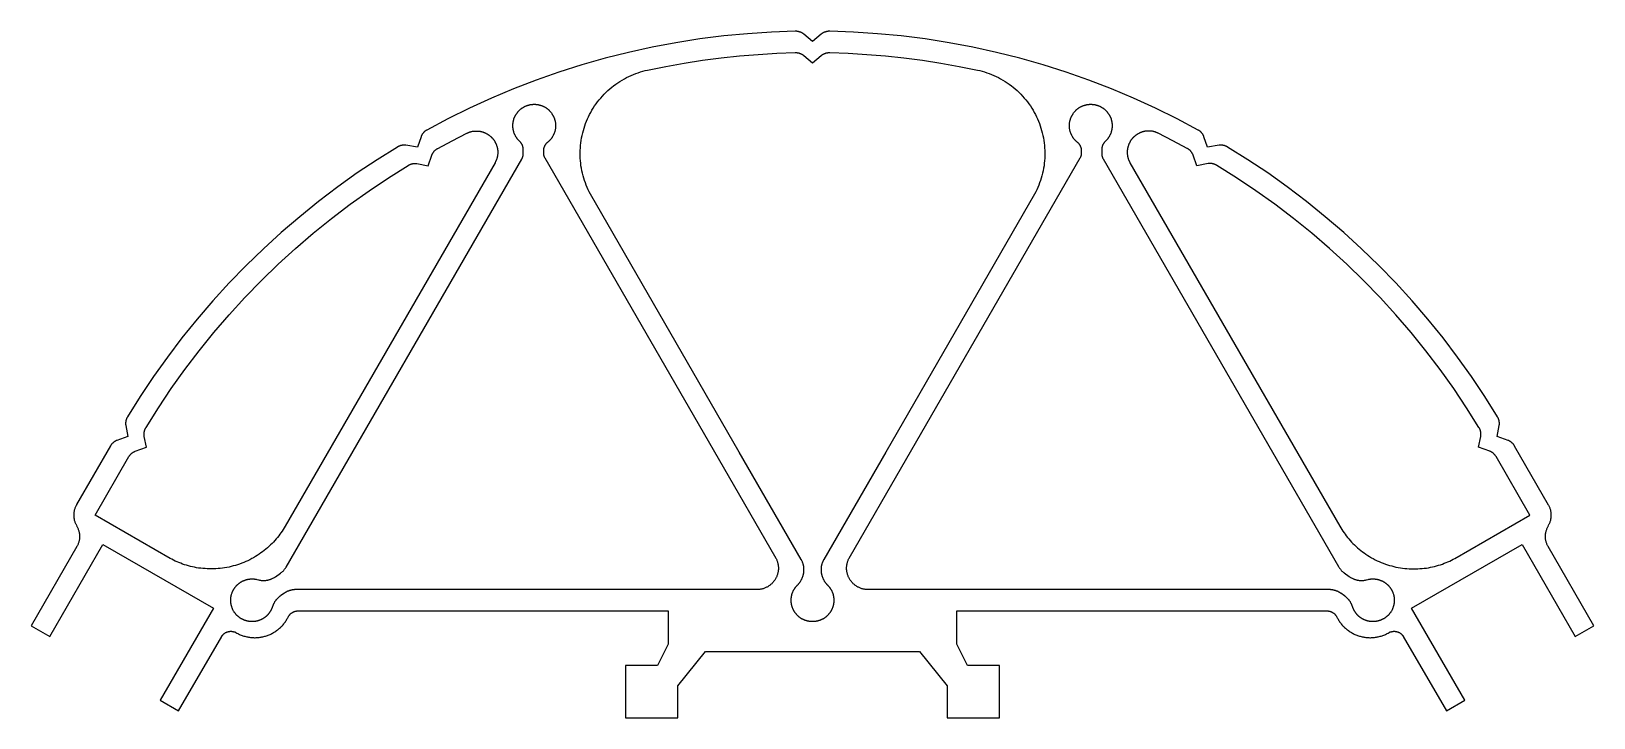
# Model space of a CAD drawing. Header units: millimetres. Extents: x -73 to 73, y -32 to 32.
import ezdxf

# ---------------------------------------------------------------- set-up
doc = ezdxf.new("R2010")
doc.units = ezdxf.units.MM
doc.header["$MEASUREMENT"] = 0
doc.layers.add('DEFAULT', color=7, linetype='Continuous')

msp = doc.modelspace()

# ---------------------------------------------------------------- linework, layer by layer
at = {"layer": 'DEFAULT'}
for points in [[(-9.95, -25.52), (9.95, -25.52), (12.54, -28.7), (12.54, -31.69), (17.41, -31.69), (17.41, -26.81), (14.43, -26.81), (13.43, -24.82), (13.43, -21.74), (46, -21.74), (47.97, -21.74), (48, -21.74), (48.03, -21.74), (48.07, -21.75), (48.1, -21.75), (48.13, -21.76), (48.17, -21.77), (48.2, -21.78), (48.22, -21.78), (48.23, -21.79), (48.25, -21.79), (48.27, -21.8), (48.28, -21.8), (48.3, -21.81), (48.32, -21.82), (48.33, -21.82), (48.35, -21.83), (48.37, -21.84), (48.38, -21.84), (48.4, -21.85), (48.41, -21.86), (48.43, -21.87), (48.44, -21.88), (48.46, -21.89), (48.47, -21.9), (48.49, -21.91), (48.5, -21.92), (48.52, -21.93), (48.53, -21.94), (48.55, -21.95), (48.56, -21.96), (48.57, -21.97), (48.59, -21.98), (48.6, -21.99), (48.61, -22.01), (48.63, -22.02), (48.64, -22.03), (48.65, -22.04), (48.66, -22.06), (48.67, -22.07), (48.7, -22.09), (48.72, -22.12), (48.74, -22.15), (48.76, -22.18), (48.78, -22.2), (48.79, -22.23), (48.81, -22.26), (48.86, -22.37), (48.91, -22.44), (48.95, -22.52), (49, -22.6), (49.04, -22.67), (49.09, -22.74), (49.14, -22.81), (49.2, -22.89), (49.25, -22.95), (49.31, -23.02), (49.37, -23.09), (49.43, -23.16), (49.5, -23.22), (49.56, -23.28), (49.63, -23.34), (49.69, -23.4), (49.76, -23.46), (49.84, -23.51), (49.91, -23.57), (49.98, -23.62), (50.06, -23.67), (50.13, -23.72), (50.21, -23.76), (50.29, -23.81), (50.36, -23.85), (50.44, -23.89), (50.52, -23.92), (50.61, -23.96), (50.69, -23.99), (50.77, -24.02), (50.85, -24.05), (50.93, -24.08), (51.02, -24.1), (51.1, -24.12), (51.19, -24.14), (51.27, -24.16), (51.36, -24.18), (51.45, -24.19), (51.53, -24.2), (51.62, -24.21), (51.71, -24.22), (51.8, -24.22), (51.89, -24.23), (51.98, -24.23), (52.07, -24.22), (52.16, -24.22), (52.25, -24.21), (52.34, -24.2), (52.43, -24.19), (52.52, -24.18), (52.6, -24.16), (52.69, -24.14), (52.78, -24.12), (52.87, -24.1), (52.95, -24.08), (53.04, -24.05), (53.12, -24.02), (53.2, -23.99), (53.29, -23.96), (53.37, -23.92), (53.45, -23.88), (53.53, -23.85), (53.6, -23.81), (53.7, -23.75), (53.72, -23.74), (53.74, -23.73), (53.76, -23.72), (53.78, -23.71), (53.8, -23.7), (53.82, -23.7), (53.84, -23.69), (53.86, -23.68), (53.89, -23.67), (53.91, -23.67), (53.93, -23.66), (53.96, -23.66), (53.98, -23.65), (54.01, -23.65), (54.03, -23.64), (54.05, -23.64), (54.08, -23.64), (54.1, -23.63), (54.13, -23.63), (54.15, -23.63), (54.18, -23.63), (54.2, -23.63), (54.23, -23.63), (54.26, -23.64), (54.28, -23.64), (54.31, -23.64), (54.33, -23.64), (54.36, -23.65), (54.38, -23.65), (54.41, -23.66), (54.43, -23.67), (54.46, -23.67), (54.48, -23.68), (54.51, -23.69), (54.53, -23.7), (54.55, -23.71), (54.58, -23.72), (54.6, -23.73), (54.62, -23.74), (54.65, -23.75), (54.67, -23.76), (54.69, -23.78), (54.71, -23.79), (54.73, -23.8), (54.75, -23.82), (54.77, -23.83), (54.79, -23.85), (54.81, -23.86), (54.83, -23.88), (54.85, -23.9), (54.86, -23.91), (54.88, -23.93), (54.9, -23.95), (54.91, -23.96), (54.93, -23.98), (54.94, -24), (54.96, -24.02), (54.97, -24.04), (54.99, -24.05), (55, -24.07), (55.01, -24.09), (55.02, -24.11), (59.03, -31.05), (60.75, -30.05), (55.8, -21.47), (66.08, -15.54), (71.04, -24.12), (72.76, -23.12), (68.5, -15.75), (68.47, -15.69), (68.45, -15.64), (68.42, -15.58), (68.4, -15.52), (68.38, -15.46), (68.36, -15.39), (68.34, -15.33), (68.32, -15.27), (68.31, -15.2), (68.29, -15.14), (68.28, -15.07), (68.28, -15.01), (68.27, -14.94), (68.27, -14.87), (68.27, -14.81), (68.27, -14.74), (68.27, -14.67), (68.28, -14.61), (68.28, -14.54), (68.29, -14.48), (68.31, -14.41), (68.32, -14.35), (68.34, -14.28), (68.36, -14.22), (68.38, -14.16), (68.4, -14.1), (68.42, -14.04), (68.45, -13.98), (68.47, -13.92), (68.5, -13.87), (68.56, -13.76), (68.59, -13.7), (68.62, -13.64), (68.65, -13.59), (68.67, -13.53), (68.69, -13.47), (68.71, -13.4), (68.73, -13.34), (68.75, -13.28), (68.76, -13.21), (68.77, -13.15), (68.78, -13.08), (68.79, -13.02), (68.8, -12.95), (68.8, -12.88), (68.8, -12.82), (68.8, -12.75), (68.8, -12.68), (68.79, -12.62), (68.78, -12.55), (68.77, -12.49), (68.76, -12.42), (68.75, -12.36), (68.73, -12.29), (68.71, -12.23), (68.69, -12.17), (68.67, -12.11), (68.65, -12.05), (68.62, -11.99), (68.59, -11.93), (68.56, -11.88), (65.39, -6.38), (65.38, -6.36), (65.36, -6.34), (65.35, -6.31), (65.34, -6.29), (65.32, -6.27), (65.31, -6.25), (65.29, -6.23), (65.27, -6.21), (65.26, -6.19), (65.24, -6.17), (65.22, -6.15), (65.2, -6.13), (65.18, -6.11), (65.16, -6.1), (65.14, -6.08), (65.12, -6.06), (65.1, -6.05), (65.08, -6.03), (65.06, -6.01), (65.04, -6), (65.02, -5.98), (65, -5.97), (64.97, -5.95), (64.95, -5.94), (64.93, -5.93), (64.91, -5.92), (64.88, -5.9), (64.86, -5.89), (64.84, -5.88), (64.81, -5.87), (64.79, -5.86), (63.75, -5.49), (63.95, -4.48), (63.96, -4.45), (63.96, -4.43), (63.96, -4.4), (63.97, -4.37), (63.97, -4.34), (63.97, -4.32), (63.97, -4.29), (63.97, -4.26), (63.97, -4.23), (63.97, -4.2), (63.97, -4.18), (63.96, -4.15), (63.96, -4.12), (63.96, -4.09), (63.95, -4.06), (63.95, -4.04), (63.94, -4.01), (63.94, -3.98), (63.93, -3.96), (63.92, -3.93), (63.91, -3.9), (63.9, -3.88), (63.89, -3.85), (63.88, -3.82), (63.87, -3.8), (63.86, -3.77), (63.85, -3.75), (63.84, -3.72), (63.82, -3.7), (63.81, -3.68), (63.8, -3.65), (62.62, -1.77), (61.37, 0.09), (60.07, 1.91), (58.72, 3.69), (57.3, 5.44), (55.84, 7.15), (54.32, 8.81), (52.75, 10.43), (51.13, 12), (49.47, 13.51), (47.76, 14.98), (46.01, 16.39), (44.22, 17.75), (42.4, 19.05), (40.55, 20.29), (38.66, 21.47), (38.64, 21.48), (38.62, 21.5), (38.59, 21.51), (38.57, 21.52), (38.54, 21.53), (38.52, 21.54), (38.49, 21.55), (38.47, 21.56), (38.44, 21.57), (38.42, 21.58), (38.39, 21.59), (38.37, 21.6), (38.34, 21.61), (38.31, 21.61), (38.29, 21.62), (38.26, 21.62), (38.23, 21.63), (38.21, 21.63), (38.18, 21.64), (38.15, 21.64), (38.12, 21.64), (38.1, 21.64), (38.07, 21.64), (38.04, 21.64), (38.02, 21.64), (37.99, 21.64), (37.96, 21.64), (37.93, 21.64), (37.91, 21.64), (37.88, 21.63), (37.86, 21.63), (36.8, 21.44), (36.46, 22.42), (36.45, 22.45), (36.44, 22.47), (36.43, 22.5), (36.42, 22.52), (36.41, 22.55), (36.39, 22.57), (36.38, 22.59), (36.37, 22.62), (36.35, 22.64), (36.34, 22.67), (36.32, 22.69), (36.31, 22.71), (36.29, 22.73), (36.27, 22.76), (36.26, 22.78), (36.24, 22.8), (36.22, 22.82), (36.2, 22.84), (36.18, 22.86), (36.16, 22.88), (36.14, 22.9), (36.12, 22.92), (36.1, 22.93), (36.08, 22.95), (36.05, 22.97), (36.03, 22.98), (36.01, 23), (35.99, 23.01), (35.96, 23.03), (35.94, 23.04), (35.92, 23.05), (33.95, 24.1), (31.95, 25.08), (29.91, 26.01), (27.84, 26.88), (25.75, 27.68), (23.62, 28.43), (21.48, 29.11), (19.31, 29.73), (17.13, 30.28), (14.93, 30.76), (12.72, 31.18), (10.5, 31.53), (8.27, 31.81), (6.05, 32.02), (3.82, 32.17), (1.6, 32.25), (1.57, 32.25), (1.54, 32.25), (1.52, 32.25), (1.49, 32.25), (1.46, 32.25), (1.44, 32.24), (1.41, 32.24), (1.38, 32.24), (1.36, 32.23), (1.33, 32.23), (1.3, 32.22), (1.28, 32.21), (1.25, 32.21), (1.22, 32.2), (1.2, 32.19), (1.17, 32.18), (1.15, 32.17), (1.12, 32.16), (1.1, 32.15), (1.07, 32.14), (1.05, 32.13), (1.02, 32.12), (1, 32.1), (0.97, 32.09), (0.95, 32.08), (0.93, 32.06), (0.91, 32.05), (0.88, 32.03), (0.86, 32.02), (0.84, 32), (0.82, 31.98), (0, 31.29), (-0.82, 31.98), (-0.84, 32), (-0.86, 32.02), (-0.88, 32.03), (-0.9, 32.05), (-0.93, 32.06), (-0.95, 32.08), (-0.97, 32.09), (-1, 32.1), (-1.02, 32.12), (-1.05, 32.13), (-1.07, 32.14), (-1.09, 32.15), (-1.12, 32.16), (-1.15, 32.17), (-1.17, 32.18), (-1.2, 32.19), (-1.22, 32.2), (-1.25, 32.21), (-1.28, 32.21), (-1.3, 32.22), (-1.33, 32.23), (-1.36, 32.23), (-1.38, 32.24), (-1.41, 32.24), (-1.44, 32.24), (-1.46, 32.25), (-1.49, 32.25), (-1.52, 32.25), (-1.54, 32.25), (-1.57, 32.25), (-1.6, 32.25), (-3.82, 32.17), (-6.05, 32.02), (-8.27, 31.81), (-10.5, 31.53), (-12.72, 31.18), (-14.93, 30.76), (-17.13, 30.28), (-19.31, 29.73), (-21.48, 29.11), (-23.62, 28.43), (-25.75, 27.68), (-27.84, 26.88), (-29.91, 26.01), (-31.95, 25.08), (-33.95, 24.1), (-35.92, 23.05), (-35.94, 23.04), (-35.96, 23.03), (-35.99, 23.01), (-36.01, 23), (-36.03, 22.98), (-36.05, 22.97), (-36.08, 22.95), (-36.1, 22.93), (-36.12, 22.92), (-36.14, 22.9), (-36.16, 22.88), (-36.18, 22.86), (-36.2, 22.84), (-36.22, 22.82), (-36.24, 22.8), (-36.26, 22.78), (-36.27, 22.76), (-36.29, 22.73), (-36.31, 22.71), (-36.32, 22.69), (-36.34, 22.67), (-36.35, 22.64), (-36.37, 22.62), (-36.38, 22.59), (-36.39, 22.57), (-36.41, 22.55), (-36.42, 22.52), (-36.43, 22.5), (-36.44, 22.47), (-36.45, 22.45), (-36.46, 22.42), (-36.8, 21.44), (-37.86, 21.63), (-37.88, 21.63), (-37.91, 21.64), (-37.93, 21.64), (-37.96, 21.64), (-37.99, 21.64), (-38.02, 21.64), (-38.04, 21.64), (-38.07, 21.64), (-38.1, 21.64), (-38.12, 21.64), (-38.15, 21.64), (-38.18, 21.64), (-38.21, 21.63), (-38.23, 21.63), (-38.26, 21.62), (-38.29, 21.62), (-38.31, 21.61), (-38.34, 21.61), (-38.37, 21.6), (-38.39, 21.59), (-38.42, 21.58), (-38.44, 21.57), (-38.47, 21.56), (-38.49, 21.55), (-38.52, 21.54), (-38.54, 21.53), (-38.57, 21.52), (-38.59, 21.51), (-38.62, 21.5), (-38.64, 21.48), (-38.66, 21.47), (-40.55, 20.29), (-42.4, 19.05), (-44.22, 17.75), (-46.01, 16.39), (-47.76, 14.98), (-49.47, 13.51), (-51.13, 12), (-52.75, 10.43), (-54.32, 8.81), (-55.84, 7.15), (-57.3, 5.44), (-58.72, 3.69), (-60.07, 1.91), (-61.37, 0.09), (-62.62, -1.77), (-63.8, -3.65), (-63.81, -3.68), (-63.82, -3.7), (-63.84, -3.72), (-63.85, -3.75), (-63.86, -3.77), (-63.87, -3.8), (-63.88, -3.82), (-63.89, -3.85), (-63.9, -3.88), (-63.91, -3.9), (-63.92, -3.93), (-63.93, -3.96), (-63.94, -3.98), (-63.94, -4.01), (-63.95, -4.04), (-63.95, -4.06), (-63.96, -4.09), (-63.96, -4.12), (-63.96, -4.15), (-63.97, -4.18), (-63.97, -4.2), (-63.97, -4.23), (-63.97, -4.26), (-63.97, -4.29), (-63.97, -4.32), (-63.97, -4.34), (-63.97, -4.37), (-63.96, -4.4), (-63.96, -4.43), (-63.96, -4.45), (-63.95, -4.48), (-63.75, -5.49), (-64.79, -5.86), (-64.81, -5.87), (-64.84, -5.88), (-64.86, -5.89), (-64.88, -5.9), (-64.91, -5.92), (-64.93, -5.93), (-64.95, -5.94), (-64.97, -5.95), (-65, -5.97), (-65.02, -5.98), (-65.04, -6), (-65.06, -6.01), (-65.08, -6.03), (-65.1, -6.05), (-65.12, -6.06), (-65.14, -6.08), (-65.16, -6.1), (-65.18, -6.11), (-65.2, -6.13), (-65.22, -6.15), (-65.24, -6.17), (-65.26, -6.19), (-65.27, -6.21), (-65.29, -6.23), (-65.31, -6.25), (-65.32, -6.27), (-65.34, -6.29), (-65.35, -6.31), (-65.36, -6.34), (-65.38, -6.36), (-68.53, -11.82), (-68.56, -11.88), (-68.59, -11.93), (-68.62, -11.99), (-68.65, -12.05), (-68.67, -12.11), (-68.69, -12.17), (-68.71, -12.23), (-68.73, -12.29), (-68.75, -12.36), (-68.76, -12.42), (-68.77, -12.49), (-68.78, -12.55), (-68.79, -12.62), (-68.8, -12.68), (-68.8, -12.75), (-68.8, -12.82), (-68.8, -12.88), (-68.8, -12.95), (-68.79, -13.02), (-68.78, -13.08), (-68.77, -13.15), (-68.76, -13.21), (-68.75, -13.28), (-68.73, -13.34), (-68.71, -13.4), (-68.69, -13.47), (-68.67, -13.53), (-68.65, -13.59), (-68.62, -13.64), (-68.59, -13.7), (-68.56, -13.76), (-68.5, -13.87), (-68.47, -13.92), (-68.45, -13.98), (-68.42, -14.04), (-68.4, -14.1), (-68.38, -14.16), (-68.36, -14.22), (-68.34, -14.28), (-68.32, -14.35), (-68.31, -14.41), (-68.29, -14.48), (-68.28, -14.54), (-68.28, -14.61), (-68.27, -14.67), (-68.27, -14.74), (-68.27, -14.81), (-68.27, -14.87), (-68.27, -14.94), (-68.28, -15.01), (-68.28, -15.07), (-68.29, -15.14), (-68.31, -15.2), (-68.32, -15.27), (-68.34, -15.33), (-68.36, -15.39), (-68.38, -15.46), (-68.4, -15.52), (-68.42, -15.58), (-68.45, -15.64), (-68.47, -15.69), (-68.5, -15.75), (-72.76, -23.12), (-71.04, -24.12), (-66.08, -15.54), (-55.8, -21.47), (-60.75, -30.05), (-59.03, -31.05), (-55.02, -24.11), (-55.01, -24.09), (-55, -24.07), (-54.99, -24.05), (-54.97, -24.04), (-54.96, -24.02), (-54.94, -24), (-54.93, -23.98), (-54.91, -23.96), (-54.9, -23.95), (-54.88, -23.93), (-54.86, -23.91), (-54.85, -23.9), (-54.83, -23.88), (-54.81, -23.86), (-54.79, -23.85), (-54.77, -23.83), (-54.75, -23.82), (-54.73, -23.8), (-54.71, -23.79), (-54.69, -23.78), (-54.67, -23.76), (-54.65, -23.75), (-54.62, -23.74), (-54.6, -23.73), (-54.58, -23.72), (-54.55, -23.71), (-54.53, -23.7), (-54.51, -23.69), (-54.48, -23.68), (-54.46, -23.67), (-54.43, -23.67), (-54.41, -23.66), (-54.38, -23.65), (-54.36, -23.65), (-54.33, -23.64), (-54.31, -23.64), (-54.28, -23.64), (-54.26, -23.64), (-54.23, -23.63), (-54.2, -23.63), (-54.18, -23.63), (-54.15, -23.63), (-54.13, -23.63), (-54.1, -23.63), (-54.08, -23.64), (-54.05, -23.64), (-54.03, -23.64), (-54.01, -23.65), (-53.98, -23.65), (-53.96, -23.66), (-53.93, -23.66), (-53.91, -23.67), (-53.89, -23.67), (-53.86, -23.68), (-53.84, -23.69), (-53.82, -23.7), (-53.8, -23.7), (-53.78, -23.71), (-53.76, -23.72), (-53.74, -23.73), (-53.72, -23.74), (-53.7, -23.75), (-53.6, -23.81), (-53.53, -23.85), (-53.45, -23.88), (-53.37, -23.92), (-53.29, -23.96), (-53.2, -23.99), (-53.12, -24.02), (-53.04, -24.05), (-52.95, -24.08), (-52.87, -24.1), (-52.78, -24.12), (-52.69, -24.14), (-52.6, -24.16), (-52.52, -24.18), (-52.43, -24.19), (-52.34, -24.2), (-52.25, -24.21), (-52.16, -24.22), (-52.07, -24.22), (-51.98, -24.23), (-51.89, -24.23), (-51.8, -24.22), (-51.71, -24.22), (-51.62, -24.21), (-51.53, -24.2), (-51.45, -24.19), (-51.36, -24.18), (-51.27, -24.16), (-51.19, -24.14), (-51.1, -24.12), (-51.02, -24.1), (-50.93, -24.08), (-50.85, -24.05), (-50.77, -24.02), (-50.69, -23.99), (-50.61, -23.96), (-50.52, -23.92), (-50.44, -23.89), (-50.36, -23.85), (-50.29, -23.81), (-50.21, -23.76), (-50.13, -23.72), (-50.06, -23.67), (-49.98, -23.62), (-49.91, -23.57), (-49.84, -23.51), (-49.76, -23.46), (-49.69, -23.4), (-49.63, -23.34), (-49.56, -23.28), (-49.5, -23.22), (-49.43, -23.16), (-49.37, -23.09), (-49.31, -23.02), (-49.25, -22.95), (-49.2, -22.89), (-49.14, -22.81), (-49.09, -22.74), (-49.04, -22.67), (-49, -22.6), (-48.95, -22.52), (-48.91, -22.44), (-48.86, -22.37), (-48.81, -22.26), (-48.79, -22.23), (-48.78, -22.2), (-48.76, -22.18), (-48.74, -22.15), (-48.72, -22.12), (-48.7, -22.09), (-48.67, -22.07), (-48.66, -22.06), (-48.65, -22.04), (-48.64, -22.03), (-48.63, -22.02), (-48.61, -22.01), (-48.6, -21.99), (-48.59, -21.98), (-48.57, -21.97), (-48.56, -21.96), (-48.55, -21.95), (-48.53, -21.94), (-48.52, -21.93), (-48.5, -21.92), (-48.49, -21.91), (-48.47, -21.9), (-48.46, -21.89), (-48.44, -21.88), (-48.43, -21.87), (-48.41, -21.86), (-48.4, -21.85), (-48.38, -21.84), (-48.37, -21.84), (-48.35, -21.83), (-48.33, -21.82), (-48.32, -21.82), (-48.3, -21.81), (-48.28, -21.8), (-48.27, -21.8), (-48.25, -21.79), (-48.23, -21.79), (-48.22, -21.78), (-48.2, -21.78), (-48.17, -21.77), (-48.13, -21.76), (-48.1, -21.75), (-48.07, -21.75), (-48.03, -21.74), (-48, -21.74), (-47.97, -21.74), (-46, -21.74), (-13.43, -21.74), (-13.43, -24.82), (-14.43, -26.81), (-17.41, -26.81), (-17.41, -31.69), (-12.54, -31.69), (-12.54, -28.7), (-9.95, -25.52)], [(1.39, -19.32), (1.42, -19.35), (1.44, -19.37), (1.47, -19.4), (1.49, -19.43), (1.51, -19.45), (1.54, -19.48), (1.56, -19.51), (1.58, -19.54), (1.6, -19.56), (1.62, -19.59), (1.64, -19.62), (1.66, -19.65), (1.68, -19.68), (1.7, -19.72), (1.72, -19.75), (1.74, -19.78), (1.76, -19.81), (1.78, -19.85), (1.79, -19.88), (1.81, -19.91), (1.82, -19.95), (1.84, -19.98), (1.85, -20.02), (1.87, -20.05), (1.88, -20.09), (1.89, -20.12), (1.9, -20.16), (1.91, -20.19), (1.92, -20.23), (1.93, -20.27), (1.94, -20.3), (1.95, -20.34), (1.96, -20.38), (1.96, -20.42), (1.97, -20.45), (1.97, -20.49), (1.98, -20.53), (1.98, -20.57), (1.98, -20.6), (1.99, -20.64), (1.99, -20.68), (1.99, -20.72), (1.99, -20.75), (1.99, -20.79), (1.99, -20.83), (1.99, -20.87), (1.98, -20.9), (1.98, -20.94), (1.98, -20.98), (1.97, -21.01), (1.97, -21.05), (1.96, -21.09), (1.95, -21.12), (1.95, -21.16), (1.94, -21.19), (1.93, -21.23), (1.92, -21.26), (1.91, -21.3), (1.9, -21.33), (1.89, -21.37), (1.88, -21.4), (1.87, -21.43), (1.85, -21.46), (1.84, -21.5), (1.83, -21.53), (1.81, -21.56), (1.8, -21.59), (1.78, -21.62), (1.77, -21.66), (1.75, -21.69), (1.73, -21.72), (1.72, -21.75), (1.7, -21.78), (1.68, -21.81), (1.66, -21.84), (1.64, -21.87), (1.62, -21.9), (1.6, -21.93), (1.57, -21.96), (1.55, -21.99), (1.53, -22.02), (1.5, -22.05), (1.48, -22.08), (1.45, -22.1), (1.43, -22.13), (1.4, -22.16), (1.37, -22.18), (1.35, -22.21), (1.32, -22.23), (1.29, -22.26), (1.26, -22.28), (1.23, -22.31), (1.2, -22.33), (1.17, -22.35), (1.14, -22.37), (1.11, -22.4), (1.08, -22.42), (1.05, -22.44), (1.01, -22.46), (0.98, -22.47), (0.95, -22.49), (0.91, -22.51), (0.88, -22.53), (0.85, -22.54), (0.81, -22.56), (0.78, -22.57), (0.74, -22.59), (0.71, -22.6), (0.67, -22.62), (0.64, -22.63), (0.6, -22.64), (0.57, -22.65), (0.53, -22.66), (0.5, -22.67), (0.46, -22.68), (0.42, -22.69), (0.39, -22.69), (0.35, -22.7), (0.32, -22.71), (0.28, -22.71), (0.25, -22.72), (0.21, -22.72), (0.18, -22.73), (0.14, -22.73), (0.1, -22.73), (0.07, -22.73), (0.03, -22.73), (0, -22.73), (-0.03, -22.73), (-0.07, -22.73), (-0.1, -22.73), (-0.14, -22.73), (-0.18, -22.73), (-0.21, -22.72), (-0.25, -22.72), (-0.28, -22.71), (-0.32, -22.71), (-0.35, -22.7), (-0.39, -22.69), (-0.42, -22.69), (-0.46, -22.68), (-0.5, -22.67), (-0.53, -22.66), (-0.57, -22.65), (-0.6, -22.64), (-0.64, -22.63), (-0.67, -22.62), (-0.71, -22.6), (-0.74, -22.59), (-0.78, -22.57), (-0.81, -22.56), (-0.85, -22.54), (-0.88, -22.53), (-0.91, -22.51), (-0.95, -22.49), (-0.98, -22.47), (-1.01, -22.46), (-1.05, -22.44), (-1.08, -22.42), (-1.11, -22.4), (-1.14, -22.37), (-1.17, -22.35), (-1.2, -22.33), (-1.23, -22.31), (-1.26, -22.28), (-1.29, -22.26), (-1.32, -22.23), (-1.35, -22.21), (-1.37, -22.18), (-1.4, -22.16), (-1.43, -22.13), (-1.45, -22.1), (-1.48, -22.07), (-1.5, -22.05), (-1.53, -22.02), (-1.55, -21.99), (-1.57, -21.96), (-1.6, -21.93), (-1.62, -21.9), (-1.64, -21.87), (-1.66, -21.84), (-1.68, -21.81), (-1.7, -21.78), (-1.72, -21.75), (-1.73, -21.72), (-1.75, -21.69), (-1.77, -21.66), (-1.78, -21.62), (-1.8, -21.59), (-1.81, -21.56), (-1.83, -21.53), (-1.84, -21.5), (-1.85, -21.46), (-1.87, -21.43), (-1.88, -21.4), (-1.89, -21.36), (-1.9, -21.33), (-1.91, -21.3), (-1.92, -21.26), (-1.93, -21.23), (-1.94, -21.19), (-1.95, -21.16), (-1.95, -21.12), (-1.96, -21.09), (-1.97, -21.05), (-1.97, -21.01), (-1.98, -20.98), (-1.98, -20.94), (-1.98, -20.9), (-1.99, -20.87), (-1.99, -20.83), (-1.99, -20.79), (-1.99, -20.75), (-1.99, -20.72), (-1.99, -20.68), (-1.99, -20.64), (-1.98, -20.6), (-1.98, -20.57), (-1.98, -20.53), (-1.97, -20.49), (-1.97, -20.45), (-1.96, -20.42), (-1.96, -20.38), (-1.95, -20.34), (-1.94, -20.3), (-1.93, -20.27), (-1.92, -20.23), (-1.91, -20.19), (-1.9, -20.16), (-1.89, -20.12), (-1.88, -20.09), (-1.87, -20.05), (-1.85, -20.02), (-1.84, -19.98), (-1.82, -19.95), (-1.81, -19.91), (-1.79, -19.88), (-1.78, -19.85), (-1.76, -19.81), (-1.74, -19.78), (-1.72, -19.75), (-1.7, -19.72), (-1.68, -19.68), (-1.66, -19.65), (-1.64, -19.62), (-1.62, -19.59), (-1.6, -19.56), (-1.58, -19.54), (-1.56, -19.51), (-1.54, -19.48), (-1.51, -19.45), (-1.49, -19.43), (-1.47, -19.4), (-1.44, -19.37), (-1.42, -19.35), (-1.37, -19.3), (-1.34, -19.27), (-1.31, -19.24), (-1.29, -19.21), (-1.26, -19.18), (-1.24, -19.15), (-1.21, -19.12), (-1.19, -19.09), (-1.17, -19.06), (-1.14, -19.02), (-1.12, -18.99), (-1.1, -18.95), (-1.08, -18.92), (-1.06, -18.88), (-1.04, -18.85), (-1.02, -18.81), (-1, -18.78), (-0.98, -18.74), (-0.96, -18.7), (-0.95, -18.66), (-0.93, -18.62), (-0.92, -18.58), (-0.9, -18.54), (-0.89, -18.5), (-0.88, -18.46), (-0.87, -18.42), (-0.86, -18.38), (-0.85, -18.34), (-0.84, -18.3), (-0.83, -18.26), (-0.82, -18.21), (-0.82, -18.17), (-0.81, -18.13), (-0.81, -18.09), (-0.8, -18.05), (-0.8, -18), (-0.8, -17.96), (-0.8, -17.92), (-0.8, -17.88), (-0.8, -17.83), (-0.8, -17.79), (-0.8, -17.75), (-0.81, -17.71), (-0.81, -17.67), (-0.82, -17.62), (-0.82, -17.58), (-0.83, -17.54), (-0.84, -17.5), (-0.85, -17.46), (-0.86, -17.42), (-0.87, -17.38), (-0.88, -17.34), (-0.89, -17.3), (-0.9, -17.27), (-0.92, -17.23), (-0.93, -17.19), (-0.94, -17.15), (-0.96, -17.12), (-0.98, -17.08), (-0.99, -17.04), (-1.01, -17.01), (-1.03, -16.98), (-1.05, -16.94), (-6.82, -6.94), (-20.68, 17.07), (-20.79, 17.28), (-20.89, 17.48), (-20.98, 17.69), (-21.07, 17.91), (-21.15, 18.12), (-21.23, 18.34), (-21.3, 18.57), (-21.36, 18.79), (-21.42, 19.02), (-21.47, 19.25), (-21.52, 19.49), (-21.56, 19.72), (-21.59, 19.96), (-21.61, 20.19), (-21.63, 20.43), (-21.63, 20.67), (-21.64, 20.91), (-21.63, 21.15), (-21.62, 21.38), (-21.6, 21.62), (-21.57, 21.86), (-21.54, 22.09), (-21.5, 22.32), (-21.45, 22.55), (-21.4, 22.78), (-21.34, 23), (-21.28, 23.23), (-21.2, 23.45), (-21.13, 23.66), (-21.04, 23.87), (-20.95, 24.08), (-20.86, 24.29), (-20.76, 24.49), (-20.65, 24.69), (-20.54, 24.89), (-20.42, 25.09), (-20.29, 25.29), (-20.16, 25.48), (-20.02, 25.67), (-19.87, 25.85), (-19.72, 26.03), (-19.57, 26.21), (-19.4, 26.38), (-19.24, 26.55), (-19.06, 26.72), (-18.89, 26.88), (-18.7, 27.03), (-18.52, 27.18), (-18.32, 27.32), (-18.13, 27.45), (-17.93, 27.58), (-17.73, 27.71), (-17.52, 27.83), (-17.31, 27.94), (-17.1, 28.04), (-16.89, 28.14), (-16.67, 28.23), (-16.46, 28.31), (-16.24, 28.39), (-16.02, 28.46), (-15.8, 28.53), (-15.58, 28.59), (-15.36, 28.64), (-13.66, 28.98), (-11.95, 29.29), (-10.24, 29.55), (-8.52, 29.78), (-6.79, 29.96), (-5.06, 30.1), (-3.33, 30.2), (-1.6, 30.26), (-1.57, 30.26), (-1.54, 30.26), (-1.52, 30.26), (-1.49, 30.26), (-1.46, 30.26), (-1.44, 30.25), (-1.41, 30.25), (-1.38, 30.25), (-1.36, 30.24), (-1.33, 30.24), (-1.3, 30.23), (-1.28, 30.23), (-1.25, 30.22), (-1.22, 30.21), (-1.2, 30.2), (-1.17, 30.19), (-1.15, 30.18), (-1.12, 30.17), (-1.09, 30.16), (-1.07, 30.15), (-1.05, 30.14), (-1.02, 30.13), (-1, 30.12), (-0.97, 30.1), (-0.95, 30.09), (-0.93, 30.07), (-0.9, 30.06), (-0.88, 30.04), (-0.86, 30.03), (-0.84, 30.01), (-0.82, 30), (0, 29.3), (0.82, 30), (0.84, 30.01), (0.86, 30.03), (0.88, 30.04), (0.91, 30.06), (0.93, 30.07), (0.95, 30.09), (0.97, 30.1), (1, 30.12), (1.02, 30.13), (1.05, 30.14), (1.07, 30.15), (1.1, 30.16), (1.12, 30.17), (1.15, 30.18), (1.17, 30.19), (1.2, 30.2), (1.22, 30.21), (1.25, 30.22), (1.28, 30.23), (1.3, 30.23), (1.33, 30.24), (1.36, 30.24), (1.38, 30.25), (1.41, 30.25), (1.44, 30.25), (1.46, 30.26), (1.49, 30.26), (1.52, 30.26), (1.54, 30.26), (1.57, 30.26), (1.6, 30.26), (3.33, 30.2), (5.06, 30.1), (6.79, 29.96), (8.52, 29.78), (10.24, 29.55), (11.95, 29.29), (13.66, 28.98), (15.36, 28.64), (15.58, 28.59), (15.8, 28.53), (16.02, 28.46), (16.24, 28.39), (16.46, 28.31), (16.68, 28.23), (16.89, 28.14), (17.1, 28.04), (17.31, 27.94), (17.52, 27.83), (17.73, 27.71), (17.93, 27.58), (18.13, 27.45), (18.33, 27.32), (18.52, 27.18), (18.7, 27.03), (18.89, 26.88), (19.06, 26.72), (19.24, 26.55), (19.4, 26.38), (19.57, 26.21), (19.72, 26.03), (19.87, 25.85), (20.02, 25.67), (20.16, 25.48), (20.29, 25.29), (20.42, 25.09), (20.54, 24.89), (20.65, 24.69), (20.76, 24.49), (20.86, 24.29), (20.96, 24.08), (21.04, 23.87), (21.13, 23.66), (21.2, 23.45), (21.28, 23.23), (21.34, 23), (21.4, 22.78), (21.45, 22.55), (21.5, 22.32), (21.54, 22.09), (21.57, 21.86), (21.6, 21.62), (21.62, 21.38), (21.63, 21.15), (21.64, 20.91), (21.64, 20.67), (21.63, 20.43), (21.61, 20.19), (21.59, 19.96), (21.56, 19.72), (21.52, 19.49), (21.47, 19.25), (21.42, 19.02), (21.37, 18.79), (21.3, 18.57), (21.23, 18.34), (21.15, 18.12), (21.07, 17.91), (20.98, 17.69), (20.89, 17.48), (20.79, 17.28), (20.68, 17.07), (6.82, -6.94), (1.05, -16.94), (1.03, -16.98), (1.01, -17.01), (0.99, -17.05), (0.98, -17.08), (0.96, -17.12), (0.95, -17.15), (0.93, -17.19), (0.92, -17.23), (0.9, -17.27), (0.89, -17.3), (0.88, -17.34), (0.87, -17.38), (0.86, -17.42), (0.85, -17.46), (0.84, -17.5), (0.83, -17.54), (0.82, -17.58), (0.82, -17.62), (0.81, -17.67), (0.81, -17.71), (0.8, -17.75), (0.8, -17.79), (0.8, -17.83), (0.8, -17.88), (0.8, -17.92), (0.8, -17.96), (0.8, -18), (0.8, -18.05), (0.81, -18.09), (0.81, -18.13), (0.82, -18.17), (0.82, -18.21), (0.83, -18.26), (0.84, -18.3), (0.85, -18.34), (0.86, -18.38), (0.87, -18.42), (0.88, -18.46), (0.89, -18.5), (0.9, -18.54), (0.92, -18.58), (0.93, -18.62), (0.95, -18.66), (0.96, -18.7), (0.98, -18.74), (1, -18.78), (1.02, -18.81), (1.04, -18.85), (1.06, -18.88), (1.08, -18.92), (1.1, -18.96), (1.12, -18.99), (1.14, -19.02), (1.17, -19.06), (1.19, -19.09), (1.21, -19.12), (1.24, -19.15), (1.26, -19.18), (1.29, -19.21), (1.31, -19.24), (1.34, -19.27), (1.37, -19.3), (1.39, -19.32)], [(-46, -19.75), (-48.13, -19.75), (-48.16, -19.75), (-48.2, -19.75), (-48.24, -19.75), (-48.27, -19.76), (-48.31, -19.76), (-48.35, -19.77), (-48.38, -19.77), (-48.42, -19.78), (-48.46, -19.78), (-48.49, -19.79), (-48.53, -19.8), (-48.57, -19.81), (-48.6, -19.82), (-48.64, -19.83), (-48.67, -19.84), (-48.71, -19.85), (-48.74, -19.86), (-48.78, -19.87), (-48.81, -19.89), (-48.85, -19.9), (-48.88, -19.91), (-48.92, -19.93), (-48.95, -19.94), (-48.98, -19.96), (-49.02, -19.98), (-49.05, -20), (-49.08, -20.01), (-49.11, -20.03), (-49.14, -20.05), (-49.18, -20.07), (-49.51, -20.3), (-49.55, -20.32), (-49.58, -20.35), (-49.61, -20.37), (-49.65, -20.4), (-49.68, -20.42), (-49.71, -20.45), (-49.74, -20.48), (-49.77, -20.51), (-49.8, -20.54), (-49.83, -20.57), (-49.86, -20.6), (-49.89, -20.63), (-49.92, -20.66), (-49.94, -20.69), (-49.97, -20.72), (-49.99, -20.76), (-50.02, -20.79), (-50.04, -20.83), (-50.07, -20.86), (-50.09, -20.9), (-50.11, -20.93), (-50.13, -20.97), (-50.15, -21), (-50.17, -21.04), (-50.19, -21.08), (-50.21, -21.12), (-50.23, -21.15), (-50.24, -21.19), (-50.26, -21.23), (-50.27, -21.27), (-50.29, -21.31), (-50.32, -21.41), (-50.33, -21.45), (-50.35, -21.48), (-50.36, -21.51), (-50.37, -21.54), (-50.39, -21.58), (-50.4, -21.61), (-50.42, -21.64), (-50.43, -21.67), (-50.45, -21.7), (-50.47, -21.73), (-50.49, -21.77), (-50.51, -21.8), (-50.53, -21.83), (-50.55, -21.86), (-50.57, -21.89), (-50.59, -21.92), (-50.61, -21.95), (-50.63, -21.98), (-50.66, -22.01), (-50.68, -22.03), (-50.7, -22.06), (-50.73, -22.09), (-50.75, -22.12), (-50.78, -22.14), (-50.81, -22.17), (-50.83, -22.2), (-50.86, -22.22), (-50.89, -22.25), (-50.92, -22.27), (-50.95, -22.29), (-50.98, -22.32), (-51.01, -22.34), (-51.04, -22.36), (-51.07, -22.38), (-51.1, -22.4), (-51.13, -22.42), (-51.16, -22.44), (-51.19, -22.46), (-51.22, -22.48), (-51.26, -22.5), (-51.29, -22.52), (-51.32, -22.53), (-51.36, -22.55), (-51.39, -22.56), (-51.42, -22.58), (-51.46, -22.59), (-51.49, -22.61), (-51.53, -22.62), (-51.56, -22.63), (-51.59, -22.64), (-51.63, -22.65), (-51.66, -22.66), (-51.7, -22.67), (-51.73, -22.68), (-51.77, -22.69), (-51.8, -22.69), (-51.84, -22.7), (-51.87, -22.71), (-51.91, -22.71), (-51.94, -22.72), (-52.01, -22.72), (-52.08, -22.73), (-52.11, -22.73), (-52.15, -22.73), (-52.18, -22.73), (-52.22, -22.73), (-52.25, -22.73), (-52.29, -22.73), (-52.32, -22.73), (-52.36, -22.73), (-52.39, -22.72), (-52.43, -22.72), (-52.47, -22.71), (-52.5, -22.71), (-52.54, -22.7), (-52.57, -22.7), (-52.61, -22.69), (-52.65, -22.68), (-52.68, -22.67), (-52.72, -22.66), (-52.75, -22.65), (-52.79, -22.64), (-52.82, -22.63), (-52.86, -22.62), (-52.89, -22.61), (-52.93, -22.59), (-52.96, -22.58), (-53, -22.56), (-53.03, -22.55), (-53.07, -22.53), (-53.1, -22.52), (-53.13, -22.5), (-53.16, -22.48), (-53.2, -22.46), (-53.23, -22.44), (-53.26, -22.42), (-53.29, -22.4), (-53.32, -22.38), (-53.35, -22.36), (-53.38, -22.34), (-53.41, -22.32), (-53.44, -22.29), (-53.47, -22.27), (-53.5, -22.25), (-53.53, -22.22), (-53.55, -22.2), (-53.58, -22.17), (-53.61, -22.15), (-53.63, -22.12), (-53.66, -22.09), (-53.68, -22.07), (-53.71, -22.04), (-53.73, -22.01), (-53.75, -21.98), (-53.77, -21.95), (-53.79, -21.93), (-53.82, -21.9), (-53.84, -21.87), (-53.86, -21.84), (-53.87, -21.81), (-53.89, -21.78), (-53.91, -21.75), (-53.94, -21.69), (-53.98, -21.63), (-53.99, -21.6), (-54.01, -21.57), (-54.02, -21.53), (-54.03, -21.5), (-54.05, -21.47), (-54.06, -21.44), (-54.07, -21.4), (-54.08, -21.37), (-54.09, -21.33), (-54.1, -21.3), (-54.11, -21.26), (-54.12, -21.23), (-54.13, -21.19), (-54.14, -21.16), (-54.15, -21.12), (-54.15, -21.09), (-54.16, -21.05), (-54.17, -21.01), (-54.17, -20.98), (-54.17, -20.94), (-54.18, -20.9), (-54.18, -20.87), (-54.18, -20.83), (-54.18, -20.79), (-54.18, -20.75), (-54.18, -20.72), (-54.18, -20.68), (-54.18, -20.64), (-54.18, -20.6), (-54.18, -20.57), (-54.17, -20.53), (-54.17, -20.49), (-54.16, -20.46), (-54.16, -20.42), (-54.15, -20.38), (-54.14, -20.35), (-54.14, -20.31), (-54.13, -20.27), (-54.12, -20.24), (-54.11, -20.2), (-54.1, -20.17), (-54.09, -20.13), (-54.08, -20.1), (-54.06, -20.06), (-54.05, -20.03), (-54.04, -19.99), (-54.02, -19.96), (-54.01, -19.93), (-53.99, -19.89), (-53.98, -19.86), (-53.96, -19.83), (-53.94, -19.8), (-53.93, -19.76), (-53.91, -19.73), (-53.89, -19.7), (-53.87, -19.67), (-53.85, -19.64), (-53.83, -19.61), (-53.81, -19.59), (-53.79, -19.56), (-53.75, -19.5), (-53.71, -19.45), (-53.68, -19.42), (-53.66, -19.4), (-53.64, -19.37), (-53.61, -19.35), (-53.59, -19.32), (-53.56, -19.3), (-53.53, -19.27), (-53.51, -19.25), (-53.48, -19.23), (-53.45, -19.2), (-53.43, -19.18), (-53.4, -19.16), (-53.37, -19.14), (-53.34, -19.12), (-53.31, -19.09), (-53.28, -19.07), (-53.25, -19.05), (-53.21, -19.04), (-53.18, -19.02), (-53.15, -19), (-53.12, -18.98), (-53.08, -18.96), (-53.05, -18.95), (-53.02, -18.93), (-52.98, -18.92), (-52.95, -18.9), (-52.91, -18.89), (-52.88, -18.88), (-52.84, -18.86), (-52.81, -18.85), (-52.77, -18.84), (-52.74, -18.83), (-52.7, -18.82), (-52.66, -18.81), (-52.63, -18.8), (-52.59, -18.79), (-52.55, -18.79), (-52.52, -18.78), (-52.48, -18.77), (-52.44, -18.77), (-52.41, -18.77), (-52.37, -18.76), (-52.33, -18.76), (-52.3, -18.76), (-52.26, -18.76), (-52.22, -18.75), (-52.19, -18.75), (-52.15, -18.75), (-52.11, -18.76), (-52.08, -18.76), (-52.04, -18.76), (-52.01, -18.76), (-51.97, -18.77), (-51.94, -18.77), (-51.9, -18.78), (-51.87, -18.78), (-51.83, -18.79), (-51.8, -18.79), (-51.76, -18.8), (-51.73, -18.81), (-51.61, -18.84), (-51.56, -18.85), (-51.5, -18.86), (-51.45, -18.87), (-51.4, -18.88), (-51.34, -18.89), (-51.29, -18.89), (-51.23, -18.9), (-51.18, -18.9), (-51.12, -18.9), (-51.06, -18.9), (-51.01, -18.9), (-50.95, -18.89), (-50.9, -18.89), (-50.84, -18.88), (-50.79, -18.87), (-50.73, -18.86), (-50.68, -18.85), (-50.62, -18.83), (-50.57, -18.82), (-50.51, -18.8), (-50.46, -18.78), (-50.41, -18.76), (-50.36, -18.74), (-50.31, -18.72), (-50.26, -18.7), (-50.21, -18.67), (-50.16, -18.65), (-50.11, -18.62), (-50.07, -18.59), (-50.02, -18.56), (-49.55, -18.23), (-49.51, -18.2), (-49.47, -18.17), (-49.43, -18.13), (-49.39, -18.1), (-49.35, -18.06), (-49.31, -18.02), (-49.27, -17.99), (-49.23, -17.95), (-49.2, -17.91), (-49.16, -17.86), (-49.13, -17.82), (-49.1, -17.78), (-49.07, -17.74), (-49.04, -17.69), (-49.01, -17.65), (-27.08, 20.33), (-27.06, 20.36), (-27.05, 20.39), (-27.03, 20.42), (-27.02, 20.45), (-27.01, 20.48), (-27, 20.51), (-26.99, 20.54), (-26.98, 20.57), (-26.97, 20.61), (-26.96, 20.64), (-26.96, 20.67), (-26.95, 20.7), (-26.95, 20.74), (-26.95, 20.77), (-26.95, 20.8), (-26.95, 21.26), (-26.95, 21.29), (-26.95, 21.31), (-26.95, 21.34), (-26.95, 21.37), (-26.95, 21.39), (-26.96, 21.42), (-26.96, 21.44), (-26.97, 21.47), (-26.97, 21.49), (-26.98, 21.52), (-26.98, 21.54), (-26.99, 21.57), (-27, 21.59), (-27.01, 21.62), (-27.02, 21.64), (-27.03, 21.66), (-27.04, 21.69), (-27.05, 21.71), (-27.06, 21.73), (-27.08, 21.76), (-27.09, 21.78), (-27.1, 21.8), (-27.12, 21.82), (-27.13, 21.84), (-27.15, 21.87), (-27.16, 21.89), (-27.18, 21.91), (-27.2, 21.92), (-27.21, 21.94), (-27.23, 21.96), (-27.25, 21.98), (-27.29, 22.02), (-27.32, 22.05), (-27.34, 22.07), (-27.37, 22.1), (-27.39, 22.12), (-27.42, 22.15), (-27.44, 22.18), (-27.46, 22.21), (-27.49, 22.24), (-27.51, 22.27), (-27.53, 22.3), (-27.55, 22.33), (-27.57, 22.36), (-27.6, 22.39), (-27.62, 22.42), (-27.64, 22.46), (-27.65, 22.49), (-27.67, 22.52), (-27.69, 22.56), (-27.71, 22.59), (-27.72, 22.63), (-27.74, 22.66), (-27.75, 22.7), (-27.77, 22.73), (-27.78, 22.77), (-27.8, 22.81), (-27.81, 22.84), (-27.82, 22.88), (-27.83, 22.92), (-27.84, 22.95), (-27.85, 22.99), (-27.86, 23.03), (-27.87, 23.07), (-27.88, 23.11), (-27.88, 23.15), (-27.89, 23.18), (-27.89, 23.22), (-27.9, 23.26), (-27.9, 23.3), (-27.9, 23.34), (-27.91, 23.38), (-27.91, 23.42), (-27.91, 23.45), (-27.91, 23.49), (-27.91, 23.53), (-27.9, 23.57), (-27.9, 23.61), (-27.9, 23.65), (-27.89, 23.68), (-27.89, 23.72), (-27.88, 23.76), (-27.88, 23.8), (-27.87, 23.83), (-27.86, 23.87), (-27.86, 23.91), (-27.85, 23.94), (-27.84, 23.98), (-27.83, 24.01), (-27.82, 24.05), (-27.81, 24.08), (-27.8, 24.12), (-27.78, 24.15), (-27.77, 24.18), (-27.76, 24.22), (-27.74, 24.25), (-27.73, 24.28), (-27.71, 24.32), (-27.7, 24.35), (-27.68, 24.38), (-27.66, 24.41), (-27.65, 24.45), (-27.63, 24.48), (-27.61, 24.51), (-27.59, 24.54), (-27.57, 24.57), (-27.55, 24.6), (-27.52, 24.63), (-27.5, 24.66), (-27.48, 24.69), (-27.45, 24.72), (-27.43, 24.75), (-27.4, 24.78), (-27.38, 24.81), (-27.35, 24.84), (-27.33, 24.87), (-27.3, 24.89), (-27.27, 24.92), (-27.24, 24.95), (-27.21, 24.97), (-27.18, 25), (-27.15, 25.02), (-27.12, 25.04), (-27.09, 25.07), (-27.06, 25.09), (-27.03, 25.11), (-26.99, 25.13), (-26.96, 25.15), (-26.93, 25.17), (-26.89, 25.19), (-26.86, 25.21), (-26.82, 25.23), (-26.79, 25.25), (-26.75, 25.26), (-26.72, 25.28), (-26.68, 25.3), (-26.65, 25.31), (-26.61, 25.32), (-26.57, 25.34), (-26.54, 25.35), (-26.5, 25.36), (-26.46, 25.37), (-26.43, 25.38), (-26.39, 25.39), (-26.35, 25.4), (-26.32, 25.41), (-26.28, 25.42), (-26.24, 25.42), (-26.21, 25.43), (-26.17, 25.43), (-26.13, 25.44), (-26.1, 25.44), (-26.06, 25.44), (-26.02, 25.45), (-25.99, 25.45), (-25.95, 25.45), (-25.91, 25.45), (-25.88, 25.45), (-25.84, 25.45), (-25.81, 25.45), (-25.77, 25.44), (-25.74, 25.44), (-25.7, 25.44), (-25.66, 25.43), (-25.63, 25.43), (-25.59, 25.42), (-25.55, 25.42), (-25.52, 25.41), (-25.48, 25.4), (-25.45, 25.39), (-25.41, 25.38), (-25.37, 25.37), (-25.34, 25.36), (-25.3, 25.35), (-25.26, 25.34), (-25.23, 25.33), (-25.19, 25.31), (-25.16, 25.3), (-25.12, 25.28), (-25.09, 25.27), (-25.05, 25.25), (-25.02, 25.23), (-24.98, 25.22), (-24.95, 25.2), (-24.91, 25.18), (-24.88, 25.16), (-24.85, 25.14), (-24.81, 25.12), (-24.78, 25.09), (-24.75, 25.07), (-24.72, 25.05), (-24.69, 25.02), (-24.66, 25), (-24.63, 24.97), (-24.6, 24.95), (-24.57, 24.92), (-24.54, 24.9), (-24.51, 24.87), (-24.49, 24.84), (-24.46, 24.81), (-24.43, 24.78), (-24.41, 24.76), (-24.38, 24.73), (-24.36, 24.7), (-24.34, 24.67), (-24.31, 24.64), (-24.29, 24.6), (-24.27, 24.57), (-24.25, 24.54), (-24.23, 24.51), (-24.21, 24.48), (-24.19, 24.45), (-24.17, 24.41), (-24.15, 24.38), (-24.14, 24.35), (-24.12, 24.31), (-24.1, 24.28), (-24.09, 24.25), (-24.08, 24.21), (-24.06, 24.18), (-24.05, 24.15), (-24.04, 24.11), (-24.03, 24.08), (-24.02, 24.04), (-24.01, 24.01), (-24, 23.97), (-23.99, 23.94), (-23.98, 23.9), (-23.97, 23.87), (-23.96, 23.83), (-23.96, 23.8), (-23.95, 23.76), (-23.95, 23.72), (-23.94, 23.69), (-23.94, 23.65), (-23.93, 23.61), (-23.93, 23.57), (-23.93, 23.54), (-23.93, 23.5), (-23.93, 23.46), (-23.93, 23.42), (-23.93, 23.38), (-23.93, 23.34), (-23.93, 23.31), (-23.94, 23.27), (-23.94, 23.23), (-23.95, 23.19), (-23.95, 23.15), (-23.96, 23.11), (-23.97, 23.08), (-23.97, 23.04), (-23.98, 23), (-23.99, 22.96), (-24, 22.92), (-24.01, 22.89), (-24.02, 22.85), (-24.04, 22.81), (-24.05, 22.77), (-24.06, 22.74), (-24.08, 22.7), (-24.09, 22.67), (-24.11, 22.63), (-24.13, 22.6), (-24.14, 22.56), (-24.16, 22.53), (-24.18, 22.49), (-24.2, 22.46), (-24.22, 22.43), (-24.24, 22.39), (-24.26, 22.36), (-24.28, 22.33), (-24.3, 22.3), (-24.32, 22.27), (-24.35, 22.24), (-24.37, 22.21), (-24.39, 22.18), (-24.42, 22.15), (-24.44, 22.12), (-24.47, 22.1), (-24.49, 22.07), (-24.52, 22.04), (-24.55, 22.02), (-24.57, 21.99), (-24.6, 21.97), (-24.63, 21.94), (-24.65, 21.92), (-24.7, 21.88), (-24.72, 21.86), (-24.74, 21.85), (-24.76, 21.83), (-24.78, 21.81), (-24.8, 21.79), (-24.82, 21.77), (-24.84, 21.74), (-24.86, 21.72), (-24.87, 21.7), (-24.89, 21.67), (-24.91, 21.65), (-24.92, 21.63), (-24.94, 21.6), (-24.95, 21.58), (-24.96, 21.55), (-24.97, 21.53), (-24.99, 21.5), (-25, 21.47), (-25.01, 21.45), (-25.01, 21.42), (-25.02, 21.39), (-25.03, 21.36), (-25.04, 21.34), (-25.04, 21.31), (-25.05, 21.28), (-25.05, 21.25), (-25.06, 21.23), (-25.06, 21.2), (-25.06, 21.17), (-25.06, 21.14), (-25.06, 20.94), (-25.06, 20.91), (-25.06, 20.88), (-25.06, 20.84), (-25.05, 20.81), (-25.05, 20.78), (-25.04, 20.75), (-25.04, 20.71), (-25.03, 20.68), (-25.02, 20.65), (-25.01, 20.62), (-25, 20.59), (-24.99, 20.56), (-24.97, 20.53), (-24.96, 20.5), (-24.94, 20.47), (-8.8, -7.5), (-3.42, -16.82), (-3.39, -16.87), (-3.36, -16.93), (-3.33, -16.99), (-3.31, -17.05), (-3.29, -17.11), (-3.27, -17.17), (-3.25, -17.23), (-3.23, -17.3), (-3.22, -17.36), (-3.21, -17.43), (-3.2, -17.49), (-3.19, -17.56), (-3.18, -17.63), (-3.18, -17.69), (-3.18, -17.76), (-3.18, -17.82), (-3.18, -17.89), (-3.19, -17.96), (-3.2, -18.02), (-3.21, -18.09), (-3.22, -18.15), (-3.23, -18.22), (-3.25, -18.28), (-3.27, -18.34), (-3.29, -18.41), (-3.31, -18.47), (-3.33, -18.53), (-3.36, -18.59), (-3.39, -18.64), (-3.42, -18.7), (-3.45, -18.75), (-3.48, -18.81), (-3.51, -18.86), (-3.55, -18.91), (-3.59, -18.96), (-3.63, -19.01), (-3.67, -19.06), (-3.71, -19.11), (-3.76, -19.16), (-3.8, -19.2), (-3.85, -19.25), (-3.9, -19.29), (-3.95, -19.33), (-4.01, -19.37), (-4.06, -19.41), (-4.12, -19.45), (-4.17, -19.48), (-4.23, -19.51), (-4.29, -19.54), (-4.35, -19.57), (-4.41, -19.6), (-4.47, -19.62), (-4.54, -19.65), (-4.6, -19.67), (-4.66, -19.68), (-4.73, -19.7), (-4.79, -19.71), (-4.85, -19.72), (-4.92, -19.73), (-4.98, -19.74), (-5.04, -19.74), (-5.11, -19.75), (-5.17, -19.75), (-46, -19.75)], [(5.17, -19.75), (5.11, -19.75), (5.04, -19.74), (4.98, -19.74), (4.92, -19.73), (4.85, -19.72), (4.79, -19.71), (4.73, -19.7), (4.66, -19.68), (4.6, -19.67), (4.54, -19.65), (4.48, -19.62), (4.41, -19.6), (4.35, -19.57), (4.29, -19.54), (4.23, -19.51), (4.18, -19.48), (4.12, -19.45), (4.06, -19.41), (4.01, -19.37), (3.95, -19.33), (3.9, -19.29), (3.85, -19.25), (3.8, -19.2), (3.76, -19.16), (3.71, -19.11), (3.67, -19.06), (3.63, -19.01), (3.59, -18.96), (3.55, -18.91), (3.51, -18.86), (3.48, -18.81), (3.45, -18.75), (3.42, -18.7), (3.39, -18.64), (3.36, -18.59), (3.33, -18.53), (3.31, -18.47), (3.29, -18.41), (3.27, -18.34), (3.25, -18.28), (3.23, -18.22), (3.22, -18.15), (3.21, -18.09), (3.2, -18.02), (3.19, -17.96), (3.18, -17.89), (3.18, -17.82), (3.18, -17.76), (3.18, -17.69), (3.18, -17.63), (3.19, -17.56), (3.2, -17.49), (3.21, -17.43), (3.22, -17.36), (3.23, -17.3), (3.25, -17.23), (3.27, -17.17), (3.29, -17.11), (3.31, -17.05), (3.33, -16.99), (3.36, -16.93), (3.39, -16.87), (3.42, -16.82), (8.8, -7.5), (24.94, 20.47), (24.96, 20.5), (24.97, 20.53), (24.99, 20.56), (25, 20.59), (25.01, 20.62), (25.02, 20.65), (25.03, 20.68), (25.04, 20.71), (25.04, 20.75), (25.05, 20.78), (25.05, 20.81), (25.06, 20.84), (25.06, 20.88), (25.06, 20.91), (25.06, 20.94), (25.06, 21.14), (25.06, 21.17), (25.06, 21.2), (25.06, 21.23), (25.05, 21.25), (25.05, 21.28), (25.04, 21.31), (25.04, 21.34), (25.03, 21.36), (25.02, 21.39), (25.01, 21.42), (25.01, 21.45), (25, 21.47), (24.99, 21.5), (24.97, 21.53), (24.96, 21.55), (24.95, 21.58), (24.94, 21.6), (24.92, 21.63), (24.91, 21.65), (24.89, 21.67), (24.87, 21.7), (24.86, 21.72), (24.84, 21.74), (24.82, 21.77), (24.8, 21.79), (24.78, 21.81), (24.76, 21.83), (24.74, 21.85), (24.72, 21.86), (24.7, 21.88), (24.65, 21.92), (24.63, 21.94), (24.6, 21.97), (24.57, 21.99), (24.55, 22.02), (24.52, 22.04), (24.49, 22.07), (24.47, 22.1), (24.44, 22.12), (24.42, 22.15), (24.39, 22.18), (24.37, 22.21), (24.35, 22.24), (24.32, 22.27), (24.3, 22.3), (24.28, 22.33), (24.26, 22.36), (24.24, 22.39), (24.22, 22.43), (24.2, 22.46), (24.18, 22.49), (24.16, 22.53), (24.14, 22.56), (24.13, 22.6), (24.11, 22.63), (24.09, 22.67), (24.08, 22.7), (24.06, 22.74), (24.05, 22.77), (24.04, 22.81), (24.02, 22.85), (24.01, 22.89), (24, 22.92), (23.99, 22.96), (23.98, 23), (23.97, 23.04), (23.97, 23.08), (23.96, 23.11), (23.95, 23.15), (23.95, 23.19), (23.94, 23.23), (23.94, 23.27), (23.93, 23.31), (23.93, 23.34), (23.93, 23.38), (23.93, 23.42), (23.93, 23.46), (23.93, 23.5), (23.93, 23.54), (23.93, 23.57), (23.93, 23.61), (23.94, 23.65), (23.94, 23.69), (23.95, 23.72), (23.95, 23.76), (23.96, 23.8), (23.96, 23.83), (23.97, 23.87), (23.98, 23.9), (23.99, 23.94), (24, 23.97), (24.01, 24.01), (24.02, 24.04), (24.03, 24.08), (24.04, 24.11), (24.05, 24.15), (24.06, 24.18), (24.08, 24.21), (24.09, 24.25), (24.1, 24.28), (24.12, 24.31), (24.14, 24.35), (24.15, 24.38), (24.17, 24.41), (24.19, 24.45), (24.21, 24.48), (24.23, 24.51), (24.25, 24.54), (24.27, 24.57), (24.29, 24.6), (24.31, 24.64), (24.34, 24.67), (24.36, 24.7), (24.38, 24.73), (24.41, 24.76), (24.43, 24.78), (24.46, 24.81), (24.49, 24.84), (24.51, 24.87), (24.54, 24.9), (24.57, 24.92), (24.6, 24.95), (24.63, 24.97), (24.66, 25), (24.69, 25.02), (24.72, 25.05), (24.75, 25.07), (24.78, 25.09), (24.81, 25.12), (24.85, 25.14), (24.88, 25.16), (24.91, 25.18), (24.95, 25.2), (24.98, 25.22), (25.02, 25.23), (25.05, 25.25), (25.09, 25.27), (25.12, 25.28), (25.16, 25.3), (25.19, 25.31), (25.23, 25.33), (25.26, 25.34), (25.3, 25.35), (25.34, 25.36), (25.37, 25.37), (25.41, 25.38), (25.45, 25.39), (25.48, 25.4), (25.52, 25.41), (25.55, 25.42), (25.59, 25.42), (25.63, 25.43), (25.66, 25.43), (25.7, 25.44), (25.74, 25.44), (25.77, 25.44), (25.81, 25.45), (25.84, 25.45), (25.88, 25.45), (25.91, 25.45), (25.95, 25.45), (25.99, 25.45), (26.02, 25.45), (26.06, 25.44), (26.1, 25.44), (26.13, 25.44), (26.17, 25.43), (26.21, 25.43), (26.24, 25.42), (26.28, 25.42), (26.32, 25.41), (26.35, 25.4), (26.39, 25.39), (26.43, 25.38), (26.46, 25.37), (26.5, 25.36), (26.54, 25.35), (26.57, 25.34), (26.61, 25.32), (26.65, 25.31), (26.68, 25.3), (26.72, 25.28), (26.75, 25.26), (26.79, 25.25), (26.82, 25.23), (26.86, 25.21), (26.89, 25.19), (26.93, 25.17), (26.96, 25.15), (26.99, 25.13), (27.03, 25.11), (27.06, 25.09), (27.09, 25.07), (27.12, 25.04), (27.15, 25.02), (27.18, 25), (27.21, 24.97), (27.24, 24.95), (27.27, 24.92), (27.3, 24.89), (27.33, 24.87), (27.35, 24.84), (27.38, 24.81), (27.4, 24.78), (27.43, 24.75), (27.45, 24.72), (27.48, 24.69), (27.5, 24.66), (27.52, 24.63), (27.55, 24.6), (27.57, 24.57), (27.59, 24.54), (27.61, 24.51), (27.63, 24.48), (27.65, 24.45), (27.66, 24.41), (27.68, 24.38), (27.7, 24.35), (27.71, 24.32), (27.73, 24.28), (27.74, 24.25), (27.76, 24.22), (27.77, 24.18), (27.78, 24.15), (27.8, 24.12), (27.81, 24.08), (27.82, 24.05), (27.83, 24.01), (27.84, 23.98), (27.85, 23.94), (27.86, 23.91), (27.86, 23.87), (27.87, 23.83), (27.88, 23.8), (27.88, 23.76), (27.89, 23.72), (27.89, 23.68), (27.9, 23.65), (27.9, 23.61), (27.9, 23.57), (27.91, 23.53), (27.91, 23.49), (27.91, 23.45), (27.91, 23.42), (27.91, 23.38), (27.9, 23.34), (27.9, 23.3), (27.9, 23.26), (27.89, 23.22), (27.89, 23.18), (27.88, 23.15), (27.88, 23.11), (27.87, 23.07), (27.86, 23.03), (27.85, 22.99), (27.84, 22.95), (27.83, 22.92), (27.82, 22.88), (27.81, 22.84), (27.8, 22.81), (27.78, 22.77), (27.77, 22.73), (27.75, 22.7), (27.74, 22.66), (27.72, 22.63), (27.71, 22.59), (27.69, 22.56), (27.67, 22.52), (27.65, 22.49), (27.64, 22.46), (27.62, 22.42), (27.6, 22.39), (27.57, 22.36), (27.55, 22.33), (27.53, 22.3), (27.51, 22.27), (27.49, 22.24), (27.46, 22.21), (27.44, 22.18), (27.42, 22.15), (27.39, 22.12), (27.37, 22.1), (27.34, 22.07), (27.32, 22.05), (27.29, 22.02), (27.25, 21.98), (27.23, 21.96), (27.21, 21.94), (27.2, 21.92), (27.18, 21.91), (27.16, 21.89), (27.15, 21.87), (27.13, 21.84), (27.12, 21.82), (27.1, 21.8), (27.09, 21.78), (27.08, 21.76), (27.06, 21.73), (27.05, 21.71), (27.04, 21.69), (27.03, 21.66), (27.02, 21.64), (27.01, 21.62), (27, 21.59), (26.99, 21.57), (26.98, 21.54), (26.98, 21.52), (26.97, 21.49), (26.97, 21.47), (26.96, 21.44), (26.96, 21.42), (26.95, 21.39), (26.95, 21.37), (26.95, 21.34), (26.95, 21.31), (26.95, 21.29), (26.95, 20.83), (26.95, 20.8), (26.95, 20.77), (26.95, 20.74), (26.95, 20.7), (26.96, 20.67), (26.96, 20.64), (26.97, 20.61), (26.98, 20.57), (26.99, 20.54), (27, 20.51), (27.01, 20.48), (27.02, 20.45), (27.03, 20.42), (27.05, 20.39), (27.06, 20.36), (48.98, -17.6), (49.01, -17.65), (49.04, -17.69), (49.07, -17.74), (49.1, -17.78), (49.13, -17.82), (49.16, -17.86), (49.2, -17.91), (49.23, -17.95), (49.27, -17.99), (49.31, -18.02), (49.35, -18.06), (49.39, -18.1), (49.43, -18.13), (49.47, -18.17), (49.51, -18.2), (49.98, -18.53), (50.02, -18.56), (50.07, -18.59), (50.11, -18.62), (50.16, -18.65), (50.21, -18.67), (50.26, -18.7), (50.31, -18.72), (50.36, -18.74), (50.41, -18.76), (50.46, -18.78), (50.51, -18.8), (50.57, -18.82), (50.62, -18.83), (50.68, -18.85), (50.73, -18.86), (50.79, -18.87), (50.84, -18.88), (50.9, -18.89), (50.95, -18.89), (51.01, -18.9), (51.06, -18.9), (51.12, -18.9), (51.18, -18.9), (51.23, -18.9), (51.29, -18.89), (51.34, -18.89), (51.4, -18.88), (51.45, -18.87), (51.5, -18.86), (51.56, -18.85), (51.61, -18.84), (51.73, -18.81), (51.76, -18.8), (51.8, -18.79), (51.83, -18.79), (51.87, -18.78), (51.9, -18.78), (51.94, -18.77), (51.97, -18.77), (52.01, -18.76), (52.04, -18.76), (52.08, -18.76), (52.11, -18.76), (52.15, -18.75), (52.19, -18.75), (52.22, -18.75), (52.26, -18.76), (52.3, -18.76), (52.33, -18.76), (52.37, -18.76), (52.41, -18.77), (52.44, -18.77), (52.48, -18.77), (52.52, -18.78), (52.55, -18.79), (52.59, -18.79), (52.63, -18.8), (52.66, -18.81), (52.7, -18.82), (52.74, -18.83), (52.77, -18.84), (52.81, -18.85), (52.84, -18.86), (52.88, -18.88), (52.91, -18.89), (52.95, -18.9), (52.98, -18.92), (53.02, -18.93), (53.05, -18.95), (53.08, -18.96), (53.12, -18.98), (53.15, -19), (53.18, -19.02), (53.21, -19.04), (53.25, -19.05), (53.28, -19.07), (53.31, -19.09), (53.34, -19.12), (53.37, -19.14), (53.4, -19.16), (53.43, -19.18), (53.45, -19.2), (53.48, -19.23), (53.51, -19.25), (53.53, -19.27), (53.56, -19.3), (53.59, -19.32), (53.61, -19.35), (53.64, -19.37), (53.66, -19.4), (53.68, -19.42), (53.71, -19.45), (53.75, -19.5), (53.79, -19.56), (53.81, -19.59), (53.83, -19.61), (53.85, -19.64), (53.87, -19.67), (53.89, -19.7), (53.91, -19.73), (53.93, -19.76), (53.94, -19.8), (53.96, -19.83), (53.98, -19.86), (53.99, -19.89), (54.01, -19.93), (54.02, -19.96), (54.04, -19.99), (54.05, -20.03), (54.06, -20.06), (54.08, -20.1), (54.09, -20.13), (54.1, -20.17), (54.11, -20.2), (54.12, -20.24), (54.13, -20.27), (54.14, -20.31), (54.14, -20.35), (54.15, -20.38), (54.16, -20.42), (54.16, -20.46), (54.17, -20.49), (54.17, -20.53), (54.18, -20.57), (54.18, -20.6), (54.18, -20.64), (54.18, -20.68), (54.18, -20.72), (54.18, -20.75), (54.18, -20.79), (54.18, -20.83), (54.18, -20.87), (54.18, -20.9), (54.17, -20.94), (54.17, -20.98), (54.17, -21.01), (54.16, -21.05), (54.15, -21.09), (54.15, -21.12), (54.14, -21.16), (54.13, -21.19), (54.12, -21.23), (54.11, -21.26), (54.1, -21.3), (54.09, -21.33), (54.08, -21.37), (54.07, -21.4), (54.06, -21.44), (54.05, -21.47), (54.03, -21.5), (54.02, -21.53), (54.01, -21.57), (53.99, -21.6), (53.98, -21.63), (53.94, -21.69), (53.91, -21.75), (53.89, -21.78), (53.87, -21.81), (53.86, -21.84), (53.84, -21.87), (53.82, -21.9), (53.79, -21.93), (53.77, -21.95), (53.75, -21.98), (53.73, -22.01), (53.71, -22.04), (53.68, -22.07), (53.66, -22.09), (53.63, -22.12), (53.61, -22.15), (53.58, -22.17), (53.55, -22.2), (53.53, -22.22), (53.5, -22.25), (53.47, -22.27), (53.44, -22.29), (53.41, -22.32), (53.38, -22.34), (53.35, -22.36), (53.32, -22.38), (53.29, -22.4), (53.26, -22.42), (53.23, -22.44), (53.2, -22.46), (53.16, -22.48), (53.13, -22.5), (53.1, -22.52), (53.07, -22.53), (53.03, -22.55), (53, -22.56), (52.96, -22.58), (52.93, -22.59), (52.89, -22.61), (52.86, -22.62), (52.82, -22.63), (52.79, -22.64), (52.75, -22.65), (52.72, -22.66), (52.68, -22.67), (52.65, -22.68), (52.61, -22.69), (52.57, -22.7), (52.54, -22.7), (52.5, -22.71), (52.47, -22.71), (52.43, -22.72), (52.39, -22.72), (52.36, -22.73), (52.32, -22.73), (52.29, -22.73), (52.25, -22.73), (52.22, -22.73), (52.18, -22.73), (52.15, -22.73), (52.11, -22.73), (52.08, -22.73), (52.01, -22.72), (51.94, -22.72), (51.91, -22.71), (51.87, -22.71), (51.84, -22.7), (51.8, -22.69), (51.77, -22.69), (51.73, -22.68), (51.7, -22.67), (51.66, -22.66), (51.63, -22.65), (51.59, -22.64), (51.56, -22.63), (51.53, -22.62), (51.49, -22.61), (51.46, -22.59), (51.42, -22.58), (51.39, -22.56), (51.36, -22.55), (51.32, -22.53), (51.29, -22.52), (51.26, -22.5), (51.22, -22.48), (51.19, -22.46), (51.16, -22.44), (51.13, -22.42), (51.1, -22.4), (51.07, -22.38), (51.04, -22.36), (51.01, -22.34), (50.98, -22.32), (50.95, -22.29), (50.92, -22.27), (50.89, -22.25), (50.86, -22.22), (50.83, -22.2), (50.81, -22.17), (50.78, -22.14), (50.75, -22.12), (50.73, -22.09), (50.7, -22.06), (50.68, -22.03), (50.66, -22.01), (50.63, -21.98), (50.61, -21.95), (50.59, -21.92), (50.57, -21.89), (50.55, -21.86), (50.53, -21.83), (50.51, -21.8), (50.49, -21.77), (50.47, -21.73), (50.45, -21.7), (50.43, -21.67), (50.42, -21.64), (50.4, -21.61), (50.39, -21.58), (50.37, -21.54), (50.36, -21.51), (50.35, -21.48), (50.33, -21.45), (50.32, -21.41), (50.29, -21.31), (50.27, -21.27), (50.26, -21.23), (50.24, -21.19), (50.23, -21.15), (50.21, -21.12), (50.19, -21.08), (50.17, -21.04), (50.15, -21), (50.13, -20.97), (50.11, -20.93), (50.09, -20.9), (50.07, -20.86), (50.04, -20.83), (50.02, -20.79), (49.99, -20.76), (49.97, -20.72), (49.94, -20.69), (49.92, -20.66), (49.89, -20.63), (49.86, -20.6), (49.83, -20.57), (49.8, -20.54), (49.77, -20.51), (49.74, -20.48), (49.71, -20.45), (49.68, -20.42), (49.65, -20.4), (49.61, -20.37), (49.58, -20.35), (49.55, -20.32), (49.21, -20.09), (49.18, -20.07), (49.14, -20.05), (49.11, -20.03), (49.08, -20.01), (49.05, -20), (49.02, -19.98), (48.98, -19.96), (48.95, -19.94), (48.92, -19.93), (48.88, -19.91), (48.85, -19.9), (48.81, -19.89), (48.78, -19.87), (48.74, -19.86), (48.71, -19.85), (48.67, -19.84), (48.64, -19.83), (48.6, -19.82), (48.57, -19.81), (48.53, -19.8), (48.49, -19.79), (48.46, -19.78), (48.42, -19.78), (48.38, -19.77), (48.35, -19.77), (48.31, -19.76), (48.27, -19.76), (48.24, -19.75), (48.2, -19.75), (48.16, -19.75), (48.13, -19.75), (46, -19.75), (5.17, -19.75)], [(-35.79, 19.72), (-35.45, 20.71), (-35.44, 20.73), (-35.43, 20.76), (-35.42, 20.78), (-35.41, 20.81), (-35.4, 20.83), (-35.38, 20.86), (-35.37, 20.88), (-35.36, 20.91), (-35.34, 20.93), (-35.33, 20.95), (-35.31, 20.98), (-35.29, 21), (-35.28, 21.02), (-35.26, 21.04), (-35.24, 21.06), (-35.22, 21.09), (-35.21, 21.11), (-35.19, 21.13), (-35.17, 21.15), (-35.15, 21.17), (-35.13, 21.18), (-35.11, 21.2), (-35.08, 21.22), (-35.06, 21.24), (-35.04, 21.25), (-35.02, 21.27), (-35, 21.29), (-34.97, 21.3), (-34.95, 21.31), (-34.93, 21.33), (-34.9, 21.34), (-33.55, 22.06), (-32.19, 22.76), (-32.15, 22.77), (-32.12, 22.79), (-32.09, 22.8), (-32.05, 22.82), (-32.02, 22.83), (-31.98, 22.84), (-31.94, 22.86), (-31.91, 22.87), (-31.87, 22.88), (-31.83, 22.89), (-31.79, 22.9), (-31.76, 22.91), (-31.72, 22.92), (-31.68, 22.93), (-31.64, 22.93), (-31.6, 22.94), (-31.56, 22.95), (-31.52, 22.95), (-31.48, 22.95), (-31.44, 22.96), (-31.4, 22.96), (-31.36, 22.96), (-31.32, 22.96), (-31.28, 22.96), (-31.24, 22.96), (-31.2, 22.96), (-31.15, 22.96), (-31.11, 22.95), (-31.07, 22.95), (-31.03, 22.94), (-30.99, 22.94), (-30.95, 22.93), (-30.91, 22.92), (-30.87, 22.91), (-30.83, 22.9), (-30.79, 22.89), (-30.75, 22.88), (-30.71, 22.87), (-30.67, 22.86), (-30.63, 22.85), (-30.6, 22.83), (-30.56, 22.82), (-30.52, 22.8), (-30.48, 22.78), (-30.45, 22.77), (-30.41, 22.75), (-30.38, 22.73), (-30.34, 22.71), (-30.31, 22.69), (-30.27, 22.67), (-30.24, 22.65), (-30.2, 22.63), (-30.17, 22.61), (-30.14, 22.58), (-30.11, 22.56), (-30.08, 22.54), (-30.05, 22.51), (-30.02, 22.49), (-29.99, 22.46), (-29.96, 22.44), (-29.93, 22.41), (-29.91, 22.39), (-29.88, 22.36), (-29.85, 22.33), (-29.83, 22.31), (-29.8, 22.28), (-29.78, 22.25), (-29.76, 22.22), (-29.73, 22.19), (-29.71, 22.16), (-29.69, 22.13), (-29.66, 22.1), (-29.64, 22.07), (-29.62, 22.03), (-29.6, 22), (-29.58, 21.96), (-29.56, 21.93), (-29.54, 21.9), (-29.52, 21.86), (-29.51, 21.82), (-29.49, 21.79), (-29.47, 21.75), (-29.46, 21.71), (-29.44, 21.68), (-29.43, 21.64), (-29.42, 21.6), (-29.4, 21.56), (-29.39, 21.52), (-29.38, 21.48), (-29.37, 21.44), (-29.36, 21.4), (-29.35, 21.36), (-29.35, 21.32), (-29.34, 21.28), (-29.33, 21.24), (-29.33, 21.2), (-29.32, 21.16), (-29.32, 21.12), (-29.32, 21.08), (-29.32, 21.04), (-29.32, 21), (-29.32, 20.95), (-29.32, 20.91), (-29.32, 20.87), (-29.32, 20.83), (-29.32, 20.79), (-29.33, 20.75), (-29.33, 20.71), (-29.34, 20.67), (-29.35, 20.63), (-29.35, 20.59), (-29.36, 20.55), (-29.37, 20.51), (-29.38, 20.47), (-29.39, 20.44), (-29.4, 20.4), (-29.41, 20.36), (-29.42, 20.32), (-29.44, 20.29), (-29.45, 20.25), (-29.47, 20.21), (-29.48, 20.18), (-29.5, 20.14), (-29.51, 20.11), (-29.53, 20.08), (-29.55, 20.04), (-29.56, 20.01), (-49.11, -13.85), (-49.2, -14), (-49.29, -14.15), (-49.39, -14.3), (-49.5, -14.45), (-49.6, -14.6), (-49.71, -14.74), (-49.83, -14.89), (-49.95, -15.03), (-50.07, -15.18), (-50.2, -15.32), (-50.33, -15.45), (-50.47, -15.59), (-50.61, -15.72), (-50.76, -15.85), (-50.91, -15.98), (-51.06, -16.1), (-51.22, -16.22), (-51.38, -16.34), (-51.54, -16.46), (-51.71, -16.57), (-51.88, -16.67), (-52.05, -16.78), (-52.23, -16.87), (-52.41, -16.97), (-52.6, -17.06), (-52.78, -17.14), (-52.97, -17.22), (-53.16, -17.3), (-53.35, -17.37), (-53.55, -17.44), (-53.75, -17.5), (-53.94, -17.55), (-54.14, -17.6), (-54.34, -17.65), (-54.55, -17.69), (-54.75, -17.73), (-54.95, -17.76), (-55.16, -17.78), (-55.36, -17.8), (-55.56, -17.81), (-55.77, -17.82), (-55.97, -17.83), (-56.17, -17.82), (-56.37, -17.82), (-56.57, -17.8), (-56.77, -17.79), (-56.97, -17.77), (-57.17, -17.74), (-57.36, -17.71), (-57.55, -17.67), (-57.74, -17.63), (-57.93, -17.59), (-58.12, -17.54), (-58.3, -17.49), (-58.48, -17.43), (-58.66, -17.37), (-58.84, -17.3), (-59.01, -17.24), (-59.18, -17.16), (-59.35, -17.09), (-59.51, -17.01), (-59.67, -16.93), (-59.83, -16.85), (-66.81, -12.82), (-63.66, -7.35), (-63.64, -7.33), (-63.63, -7.31), (-63.61, -7.29), (-63.6, -7.27), (-63.58, -7.25), (-63.57, -7.23), (-63.55, -7.2), (-63.53, -7.19), (-63.52, -7.17), (-63.5, -7.15), (-63.48, -7.13), (-63.46, -7.11), (-63.44, -7.09), (-63.42, -7.07), (-63.4, -7.06), (-63.38, -7.04), (-63.36, -7.02), (-63.34, -7.01), (-63.32, -6.99), (-63.3, -6.98), (-63.27, -6.96), (-63.25, -6.95), (-63.23, -6.94), (-63.21, -6.92), (-63.18, -6.91), (-63.16, -6.9), (-63.14, -6.89), (-63.11, -6.88), (-63.09, -6.87), (-63.07, -6.86), (-62.03, -6.48), (-62.23, -5.48), (-62.23, -5.45), (-62.24, -5.42), (-62.24, -5.39), (-62.24, -5.37), (-62.25, -5.34), (-62.25, -5.31), (-62.25, -5.28), (-62.25, -5.26), (-62.25, -5.23), (-62.25, -5.2), (-62.24, -5.17), (-62.24, -5.14), (-62.24, -5.12), (-62.23, -5.09), (-62.23, -5.06), (-62.22, -5.03), (-62.22, -5.01), (-62.21, -4.98), (-62.2, -4.95), (-62.2, -4.92), (-62.19, -4.9), (-62.18, -4.87), (-62.17, -4.85), (-62.16, -4.82), (-62.15, -4.79), (-62.14, -4.77), (-62.13, -4.74), (-62.11, -4.72), (-62.1, -4.7), (-62.09, -4.67), (-62.07, -4.65), (-60.92, -2.82), (-59.72, -1.02), (-58.45, 0.75), (-57.13, 2.49), (-55.76, 4.18), (-54.33, 5.84), (-52.86, 7.46), (-51.33, 9.03), (-49.76, 10.55), (-48.14, 12.03), (-46.49, 13.45), (-44.79, 14.82), (-43.05, 16.14), (-41.28, 17.4), (-39.48, 18.61), (-37.65, 19.76), (-37.63, 19.77), (-37.6, 19.78), (-37.58, 19.8), (-37.56, 19.81), (-37.53, 19.82), (-37.51, 19.83), (-37.48, 19.84), (-37.46, 19.85), (-37.43, 19.86), (-37.41, 19.87), (-37.38, 19.88), (-37.35, 19.89), (-37.33, 19.89), (-37.3, 19.9), (-37.27, 19.91), (-37.25, 19.91), (-37.22, 19.92), (-37.19, 19.92), (-37.17, 19.92), (-37.14, 19.93), (-37.11, 19.93), (-37.08, 19.93), (-37.06, 19.93), (-37.03, 19.93), (-37, 19.93), (-36.98, 19.93), (-36.95, 19.93), (-36.92, 19.93), (-36.9, 19.92), (-36.87, 19.92), (-36.84, 19.92), (-35.79, 19.72)], [(66.81, -12.82), (63.66, -7.35), (63.64, -7.33), (63.63, -7.31), (63.61, -7.29), (63.6, -7.27), (63.58, -7.25), (63.57, -7.23), (63.55, -7.2), (63.53, -7.19), (63.52, -7.17), (63.5, -7.15), (63.48, -7.13), (63.46, -7.11), (63.44, -7.09), (63.42, -7.07), (63.4, -7.06), (63.38, -7.04), (63.36, -7.02), (63.34, -7.01), (63.32, -6.99), (63.3, -6.98), (63.27, -6.96), (63.25, -6.95), (63.23, -6.94), (63.21, -6.92), (63.18, -6.91), (63.16, -6.9), (63.14, -6.89), (63.11, -6.88), (63.09, -6.87), (63.07, -6.86), (62.03, -6.48), (62.23, -5.48), (62.23, -5.45), (62.24, -5.42), (62.24, -5.39), (62.24, -5.37), (62.25, -5.34), (62.25, -5.31), (62.25, -5.28), (62.25, -5.26), (62.25, -5.23), (62.25, -5.2), (62.24, -5.17), (62.24, -5.14), (62.24, -5.12), (62.23, -5.09), (62.23, -5.06), (62.22, -5.03), (62.22, -5.01), (62.21, -4.98), (62.2, -4.95), (62.2, -4.92), (62.19, -4.9), (62.18, -4.87), (62.17, -4.85), (62.16, -4.82), (62.15, -4.79), (62.14, -4.77), (62.13, -4.74), (62.11, -4.72), (62.1, -4.7), (62.09, -4.67), (62.07, -4.65), (60.92, -2.82), (59.72, -1.02), (58.45, 0.75), (57.13, 2.49), (55.76, 4.18), (54.33, 5.84), (52.86, 7.46), (51.33, 9.03), (49.76, 10.55), (48.14, 12.03), (46.49, 13.45), (44.79, 14.82), (43.05, 16.14), (41.28, 17.4), (39.48, 18.61), (37.65, 19.76), (37.63, 19.77), (37.6, 19.78), (37.58, 19.8), (37.56, 19.81), (37.53, 19.82), (37.51, 19.83), (37.48, 19.84), (37.46, 19.85), (37.43, 19.86), (37.41, 19.87), (37.38, 19.88), (37.35, 19.89), (37.33, 19.89), (37.3, 19.9), (37.27, 19.91), (37.25, 19.91), (37.22, 19.92), (37.19, 19.92), (37.17, 19.92), (37.14, 19.93), (37.11, 19.93), (37.08, 19.93), (37.06, 19.93), (37.03, 19.93), (37, 19.93), (36.98, 19.93), (36.95, 19.93), (36.92, 19.93), (36.9, 19.92), (36.87, 19.92), (36.84, 19.92), (35.79, 19.72), (35.45, 20.71), (35.44, 20.73), (35.43, 20.76), (35.42, 20.78), (35.41, 20.81), (35.4, 20.83), (35.38, 20.86), (35.37, 20.88), (35.36, 20.91), (35.34, 20.93), (35.33, 20.95), (35.31, 20.98), (35.29, 21), (35.28, 21.02), (35.26, 21.04), (35.24, 21.06), (35.22, 21.09), (35.21, 21.11), (35.19, 21.13), (35.17, 21.15), (35.15, 21.17), (35.13, 21.18), (35.11, 21.2), (35.08, 21.22), (35.06, 21.24), (35.04, 21.25), (35.02, 21.27), (35, 21.29), (34.97, 21.3), (34.95, 21.31), (34.93, 21.33), (34.9, 21.34), (33.55, 22.06), (32.19, 22.76), (32.15, 22.77), (32.12, 22.79), (32.09, 22.8), (32.05, 22.82), (32.02, 22.83), (31.98, 22.84), (31.94, 22.86), (31.91, 22.87), (31.87, 22.88), (31.83, 22.89), (31.79, 22.9), (31.76, 22.91), (31.72, 22.92), (31.68, 22.93), (31.64, 22.93), (31.6, 22.94), (31.56, 22.95), (31.52, 22.95), (31.48, 22.95), (31.44, 22.96), (31.4, 22.96), (31.36, 22.96), (31.32, 22.96), (31.28, 22.96), (31.24, 22.96), (31.2, 22.96), (31.15, 22.96), (31.11, 22.95), (31.07, 22.95), (31.03, 22.94), (30.99, 22.94), (30.95, 22.93), (30.91, 22.92), (30.87, 22.91), (30.83, 22.9), (30.79, 22.89), (30.75, 22.88), (30.71, 22.87), (30.67, 22.86), (30.63, 22.85), (30.6, 22.83), (30.56, 22.82), (30.52, 22.8), (30.48, 22.78), (30.45, 22.77), (30.41, 22.75), (30.38, 22.73), (30.34, 22.71), (30.31, 22.69), (30.27, 22.67), (30.24, 22.65), (30.2, 22.63), (30.17, 22.61), (30.14, 22.58), (30.11, 22.56), (30.08, 22.54), (30.05, 22.51), (30.02, 22.49), (29.99, 22.46), (29.96, 22.44), (29.93, 22.41), (29.91, 22.39), (29.88, 22.36), (29.85, 22.33), (29.83, 22.31), (29.8, 22.28), (29.78, 22.25), (29.76, 22.22), (29.73, 22.19), (29.71, 22.16), (29.69, 22.13), (29.66, 22.1), (29.64, 22.07), (29.62, 22.03), (29.6, 22), (29.58, 21.96), (29.56, 21.93), (29.54, 21.9), (29.52, 21.86), (29.51, 21.82), (29.49, 21.79), (29.47, 21.75), (29.46, 21.71), (29.44, 21.68), (29.43, 21.64), (29.42, 21.6), (29.4, 21.56), (29.39, 21.52), (29.38, 21.48), (29.37, 21.44), (29.36, 21.4), (29.35, 21.36), (29.35, 21.32), (29.34, 21.28), (29.33, 21.24), (29.33, 21.2), (29.32, 21.16), (29.32, 21.12), (29.32, 21.08), (29.32, 21.04), (29.32, 21), (29.32, 20.95), (29.32, 20.91), (29.32, 20.87), (29.32, 20.83), (29.32, 20.79), (29.33, 20.75), (29.33, 20.71), (29.34, 20.67), (29.35, 20.63), (29.35, 20.59), (29.36, 20.55), (29.37, 20.51), (29.38, 20.47), (29.39, 20.44), (29.4, 20.4), (29.41, 20.36), (29.42, 20.32), (29.44, 20.29), (29.45, 20.25), (29.47, 20.21), (29.48, 20.18), (29.5, 20.14), (29.51, 20.11), (29.53, 20.08), (29.55, 20.04), (29.56, 20.01), (49.11, -13.85), (49.2, -14), (49.29, -14.15), (49.39, -14.3), (49.5, -14.45), (49.6, -14.6), (49.71, -14.74), (49.83, -14.89), (49.95, -15.03), (50.07, -15.18), (50.2, -15.32), (50.33, -15.45), (50.47, -15.59), (50.61, -15.72), (50.76, -15.85), (50.91, -15.98), (51.06, -16.1), (51.22, -16.22), (51.38, -16.34), (51.54, -16.46), (51.71, -16.57), (51.88, -16.67), (52.05, -16.78), (52.23, -16.87), (52.41, -16.97), (52.6, -17.06), (52.78, -17.14), (52.97, -17.22), (53.16, -17.3), (53.35, -17.37), (53.55, -17.44), (53.75, -17.5), (53.94, -17.55), (54.14, -17.6), (54.34, -17.65), (54.55, -17.69), (54.75, -17.73), (54.95, -17.76), (55.16, -17.78), (55.36, -17.8), (55.56, -17.81), (55.77, -17.82), (55.97, -17.83), (56.17, -17.82), (56.37, -17.82), (56.57, -17.8), (56.77, -17.79), (56.97, -17.77), (57.17, -17.74), (57.36, -17.71), (57.55, -17.67), (57.74, -17.63), (57.93, -17.59), (58.12, -17.54), (58.3, -17.49), (58.48, -17.43), (58.66, -17.37), (58.84, -17.3), (59.01, -17.24), (59.18, -17.16), (59.35, -17.09), (59.51, -17.01), (59.67, -16.93), (59.83, -16.85), (66.81, -12.82)]]:
    msp.add_lwpolyline(points, dxfattribs=at)

doc.saveas('drawing.dxf')
